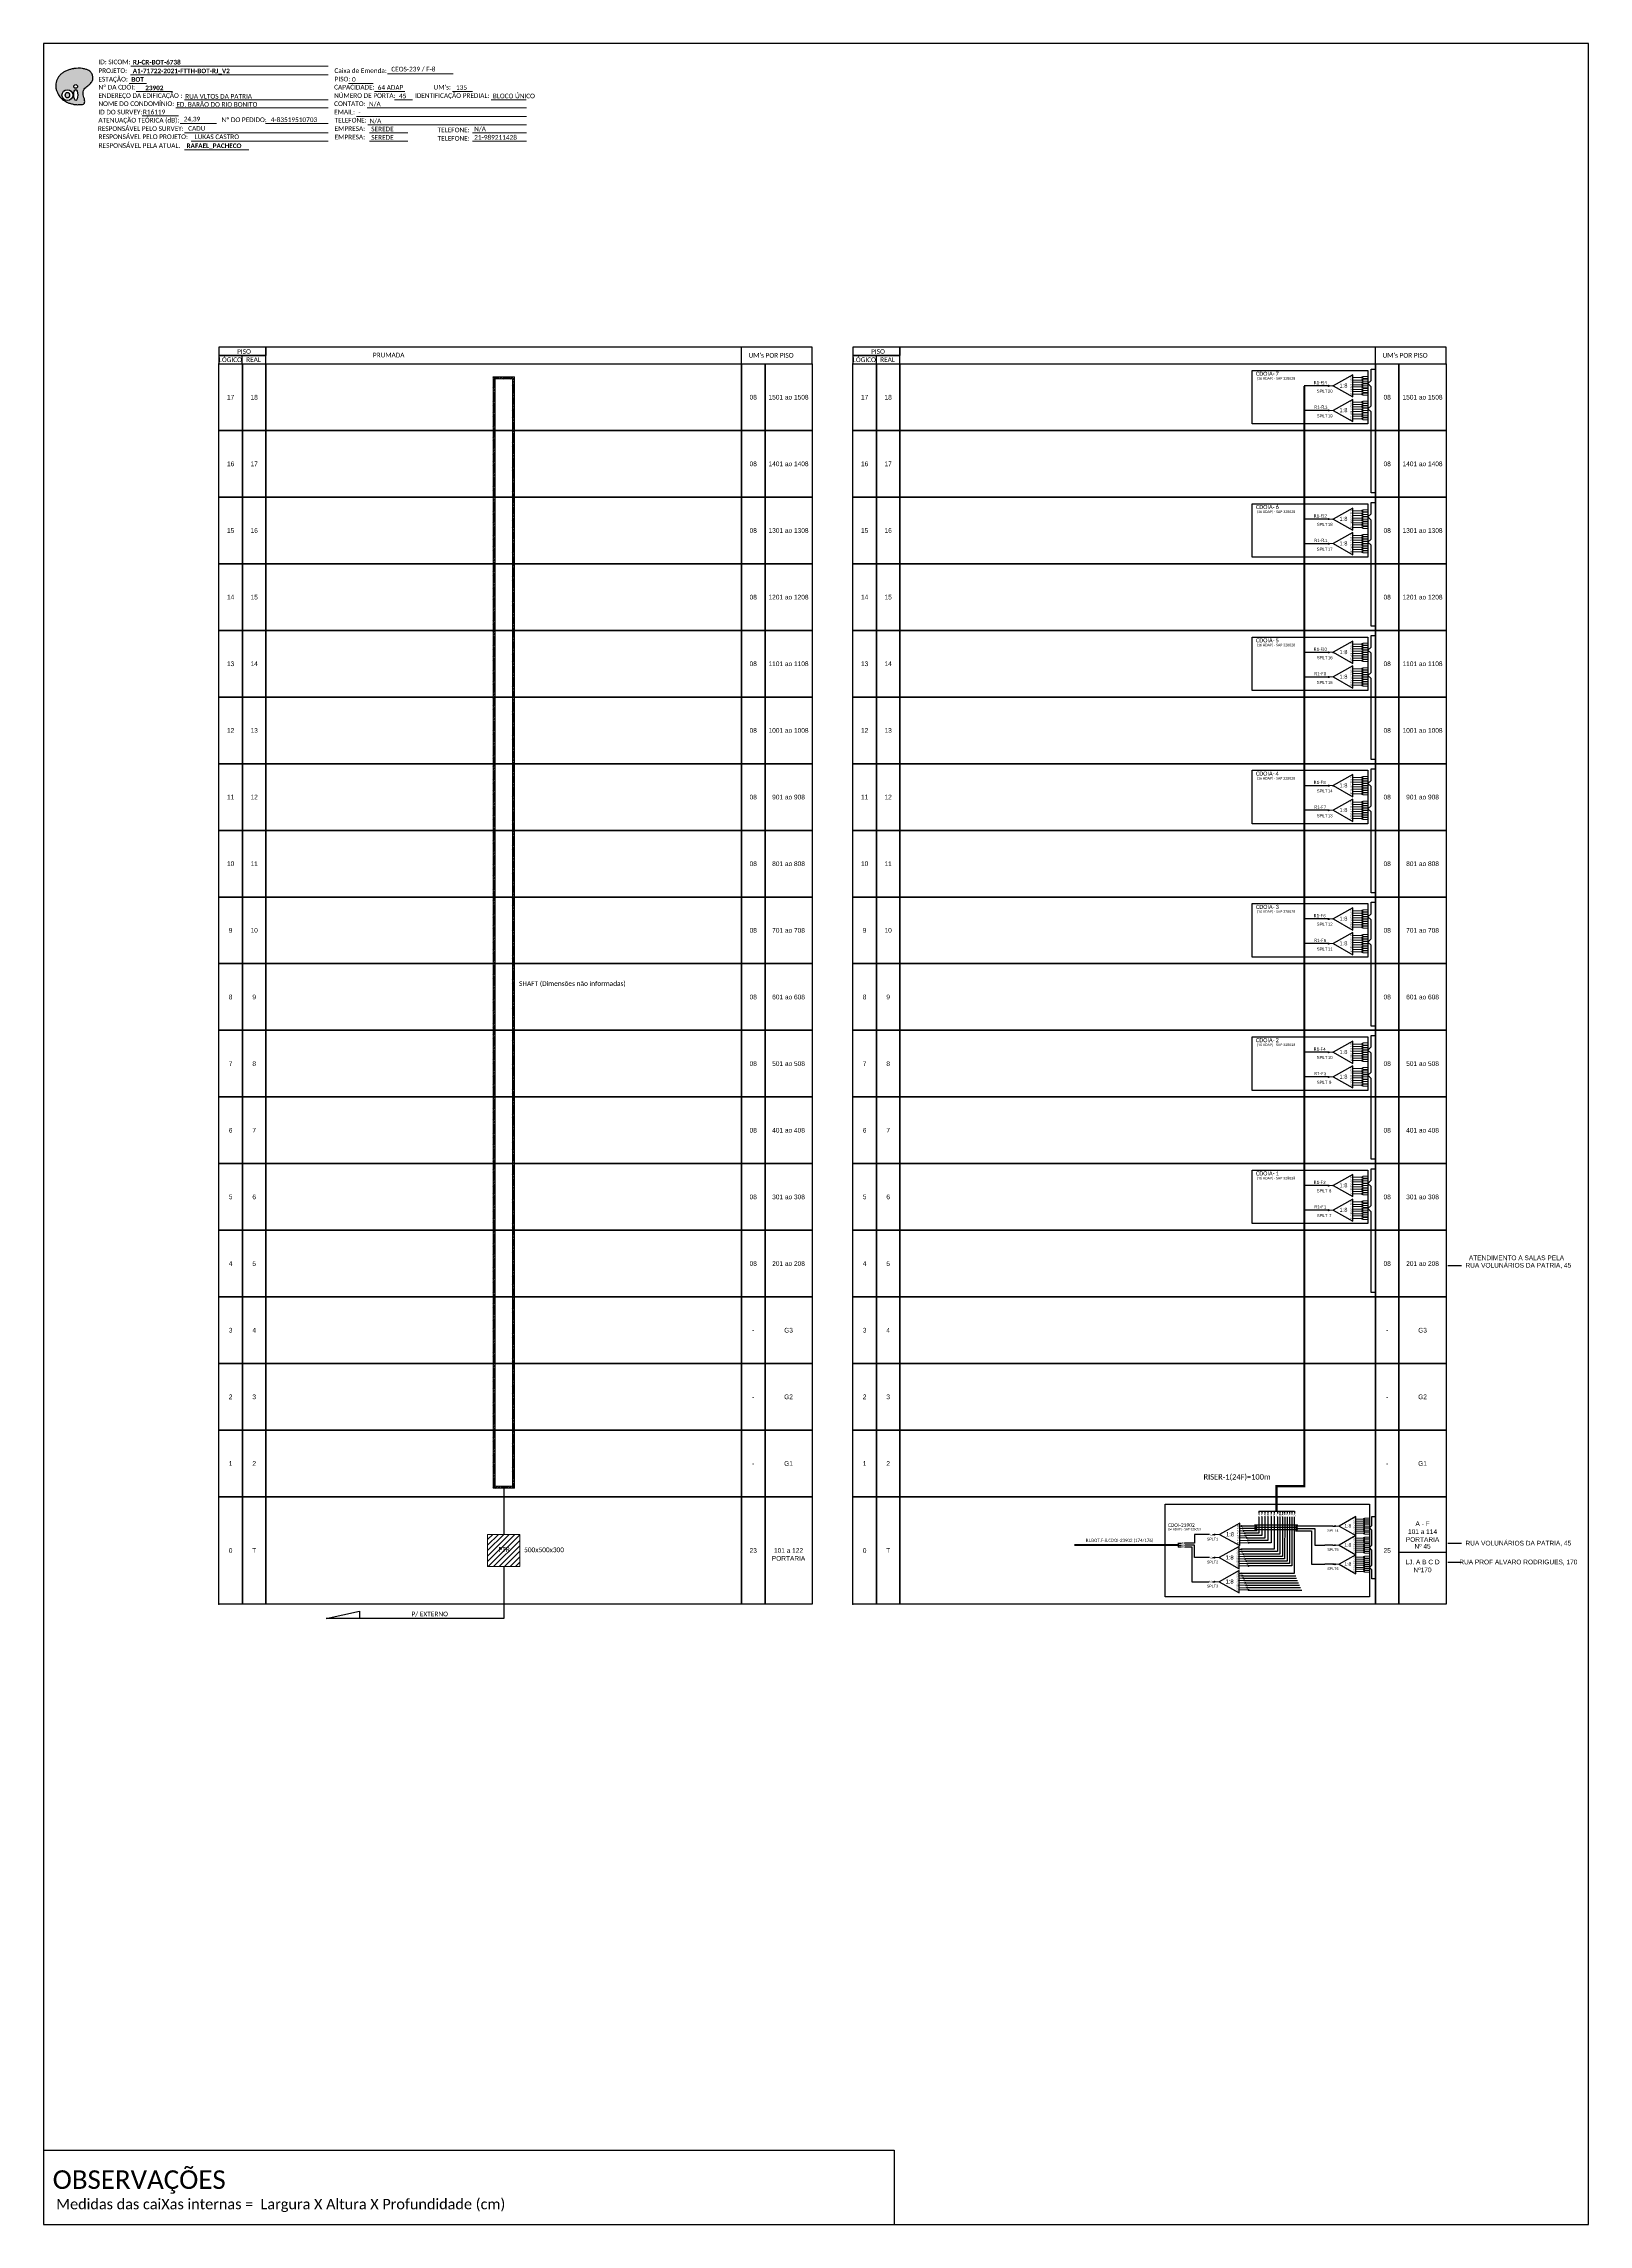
# Model space of a CAD drawing. Extents: x -89 to 1415, y 705 to 1544.
# Drawn here: x 820 to 1415, y 705 to 1544 of the extents above; entities that cross this region are included whole.
import ezdxf
from ezdxf.enums import TextEntityAlignment as Align

# ---------------------------------------------------------------- set-up
doc = ezdxf.new("R2010")
doc.units = 0
doc.styles.add('ARIAL', font='arial.ttf')
doc.styles.get("Standard").update_dxf_attribs({"font": 'arial.ttf'})
doc.styles.add('WMF-Calibri0', font='calibri.ttf')
doc.styles.add('WMF-Calibri1', font='calibrib.ttf')
doc.linetypes.add('RESERVA', pattern='A,0.5,-0.15,["RESERVA",Standard,S=0.18,R=0,X=0,Y=-0.1],-1.3', length=1.95)
doc.dimstyles.get("Standard").update_dxf_attribs({"dimtxt": 0.18, "dimasz": 0.18, "dimexe": 0.18, "dimexo": 0.0625, "dimgap": 0.09, "dimtad": 0, "dimtih": 1, "dimtoh": 1, "dimdec": 4, "dimzin": 0, "dimdsep": 46, "dimtxsty": 'Standard', "dimcen": 0.09, "dimadec": 0, "dimazin": 0, "dimtfac": 1, "dimtdec": 4, "dimtofl": 0, "dimtmove": 0, "dimatfit": 3, "dimfxl": 0, "dimtolj": 1, "dimtzin": 0, "dimarcsym": 0})

# ---------------------------------------------------------------- blocks, each defined once
blk = doc.blocks.new('SPLT_1-8_SC-APC')
at = {"color": 1, "lineweight": 0}
blk.add_lwpolyline([(-17, -7.5), (-19.3, -7.5)], dxfattribs=at)
at = {"color": 1}
blk.add_lwpolyline([(-7.4, -2.1), (-17, -7.5), (-7.4, -13), (-7.4, -2.1)], dxfattribs=at)
at = {"color": 3, "lineweight": 0}
for points in [[(-3, -3.5), (-7.4, -3.5)], [(-7.4, -4.7), (-3, -4.7)], [(-7.4, -5.8), (-3, -5.8)], [(-7.4, -7), (-3, -7)], [(-7.4, -8.1), (-3, -8.1)], [(-7.4, -9.3), (-3, -9.3)], [(-7.4, -10.4), (-3, -10.4)], [(-2.4, -3), (-2.4, -4)], [(-2.4, -3), (0, -3)], [(-2.4, -4), (0, -4)], [(-2.4, -4.2), (-2.4, -5.2)], [(-2.4, -4.2), (0, -4.2)], [(-2.4, -5.2), (0, -5.2)], [(-2.4, -5.3), (-2.4, -6.3)], [(-2.4, -5.3), (0, -5.3)], [(-2.4, -6.3), (0, -6.3)], [(-2.4, -6.5), (-2.4, -7.5)], [(-2.4, -6.5), (0, -6.5)], [(-2.4, -7.5), (0, -7.5)], [(-2.4, -7.6), (-2.4, -8.6)], [(-2.4, -7.6), (0, -7.6)], [(-2.4, -8.6), (0, -8.6)], [(-2.4, -8.8), (-2.4, -9.8)], [(-2.4, -8.8), (0, -8.8)], [(-2.4, -9.8), (0, -9.8)], [(-2.4, -9.9), (-2.4, -10.9)], [(-2.4, -9.9), (0, -9.9)], [(-7.4, -11.6), (-3, -11.6)], [(-2.4, -10.9), (0, -10.9)], [(-2.4, -11.1), (-2.4, -12.1)], [(-2.4, -11.1), (0, -11.1)], [(-2.4, -12.1), (0, -12.1)]]:
    blk.add_lwpolyline(points, dxfattribs=at)
for points in [[(-3, -3.2), (-2.4, -3.2), (-2.4, -3.8), (-3, -3.8)], [(-3, -4.4), (-2.4, -4.4), (-2.4, -5), (-3, -5)], [(-3, -5.5), (-2.4, -5.5), (-2.4, -6.1), (-3, -6.1)], [(-3, -6.7), (-2.4, -6.7), (-2.4, -7.3), (-3, -7.3)], [(-3, -7.8), (-2.4, -7.8), (-2.4, -8.4), (-3, -8.4)], [(-3, -9), (-2.4, -9), (-2.4, -9.6), (-3, -9.6)], [(-3, -10.1), (-2.4, -10.1), (-2.4, -10.7), (-3, -10.7)], [(-3, -11.3), (-2.4, -11.3), (-2.4, -11.9), (-3, -11.9)]]:
    blk.add_lwpolyline(points, close=True, dxfattribs=at)
at = {"color": 1, "style": 'ARIAL'}
for s, height, p in [('1:8', 2, (-13.9, -8.4)), ('S1', 0.75, (-8.7, -3.8)), ('S2', 0.75, (-8.7, -5)), ('S3', 0.75, (-8.7, -6.2)), ('S4', 0.75, (-8.7, -7.4)), ('S5', 0.75, (-8.7, -8.6)), ('S6', 0.75, (-8.7, -9.7)), ('S7', 0.75, (-8.7, -10.8)), ('S8', 0.75, (-8.7, -11.9))]:
    blk.add_text(s, height=height, dxfattribs=at).set_placement(p)
blk = doc.blocks.new('SPLT_1-8_DIV_DIR')
h = blk.add_hatch(color=3)
h.dxf.hatch_style = 1
edge = h.paths.add_edge_path()
edge.add_arc((12.8, 4), 0.242, 0, 360)
h = blk.add_hatch(color=3)
h.dxf.hatch_style = 1
edge = h.paths.add_edge_path()
edge.add_arc((13.3, 2.9), 0.242, 0, 360)
h = blk.add_hatch(color=3)
h.dxf.hatch_style = 1
edge = h.paths.add_edge_path()
edge.add_arc((13.8, 1.7), 0.242, 0, 360)
h = blk.add_hatch(color=3)
h.dxf.hatch_style = 1
edge = h.paths.add_edge_path()
edge.add_arc((14.3, 0.6), 0.242, 0, 360)
h = blk.add_hatch(color=3)
h.dxf.hatch_style = 1
edge = h.paths.add_edge_path()
edge.add_arc((14.8, -0.6), 0.242, 0, 360)
h = blk.add_hatch(color=3)
h.dxf.hatch_style = 1
edge = h.paths.add_edge_path()
edge.add_arc((15.3, -1.7), 0.242, 0, 360)
h = blk.add_hatch(color=3)
h.dxf.hatch_style = 1
edge = h.paths.add_edge_path()
edge.add_arc((15.8, -2.9), 0.242, 0, 360)
h = blk.add_hatch(color=3)
h.dxf.hatch_style = 1
edge = h.paths.add_edge_path()
edge.add_arc((16.3, -4), 0.242, 0, 360)
at = {"color": 1, "lineweight": 0}
blk.add_lwpolyline([(2.2, 0), (0, 0)], dxfattribs=at)
at = {"color": 1}
blk.add_lwpolyline([(11.9, 5.4), (2.2, 0), (11.9, -5.4), (11.9, 5.4)], dxfattribs=at)
at = {"color": 7, "lineweight": 0}
for points in [[(12.8, 4), (11.9, 4)], [(11.9, 2.9), (13.3, 2.9)], [(11.9, 1.7), (13.8, 1.7)], [(11.9, 0.6), (14.3, 0.6)], [(11.9, -0.6), (14.8, -0.6)], [(11.9, -1.7), (15.3, -1.7)], [(11.9, -2.9), (15.8, -2.9)], [(11.9, -4), (16.3, -4)]]:
    blk.add_lwpolyline(points, dxfattribs=at)
at = {"color": 3}
for centre in [(12.8, 4), (13.3, 2.9), (13.8, 1.7), (14.3, 0.6), (14.8, -0.6), (15.3, -1.7), (15.8, -2.9), (16.3, -4)]:
    blk.add_circle(centre, 0.242, dxfattribs=at)
at = {"color": 1, "style": 'ARIAL'}
for s, height, p in [('1:8', 2, (5.3, -0.9)), ('S1', 0.75, (10.5, 3.8)), ('S2', 0.75, (10.5, 2.6)), ('S3', 0.75, (10.5, 1.4)), ('S4', 0.75, (10.5, 0.2)), ('S5', 0.75, (10.5, -1)), ('S6', 0.75, (10.5, -2.1)), ('S7', 0.75, (10.5, -3.2)), ('S8', 0.75, (10.5, -4.4))]:
    blk.add_text(s, height=height, dxfattribs=at).set_placement(p)
blk = doc.blocks.new('OI')
h = blk.add_hatch(color=40)
edge = h.paths.add_edge_path()
edge.add_spline(control_points=[(4.35, -0.67), (3.92, -0.99), (3.26, -1.5), (2.81, -2.59), (2.9, -3.5), (3.06, -4.27), (3.31, -4.85), (3.37, -5.39), (3.4, -5.88), (3.2, -6.4), (2.54, -6.61), (1.65, -6.63), (0.55, -6.67), (-0.56, -6.42), (-1.61, -6.14), (-2.77, -5.61), (-3.92, -4.77), (-4.89, -3.7), (-5.34, -2.65), (-5.6, -1.94), (-5.85, -0.96), (-5.71, 0.47), (-5.1, 2.02), (-4.14, 3.02), (-3.3, 3.61), (-2.37, 4.16), (-1.36, 4.44), (-0.56, 4.7), (0.79, 4.85), (2.24, 4.97), (3.79, 4.57), (4.67, 4.21), (5.44, 3.65), (5.76, 2.99), (6.03, 2.21), (6.01, 1.46), (5.72, 0.64), (5.31, 0.08), (4.88, -0.38), (4.51, -0.55), (4.35, -0.67)], knot_values=[0, 0, 0, 0, 1.60434, 2.417191, 3.427595, 4.282808, 4.776746, 5.304182, 5.888771, 6.258406, 6.858137, 7.79129, 8.986195, 10.124242, 11.187857, 12.242908, 13.953784, 15.414161, 16.515391, 17.349188, 17.675853, 19.552021, 21.515531, 22.568638, 23.63245, 24.621084, 25.782718, 26.745347, 27.142653, 29.870543, 31.004649, 31.921532, 32.709589, 33.801391, 34.042471, 35.192333, 35.971461, 36.628871, 37.254359, 37.836911, 37.836911, 37.836911, 37.836911], degree=3, periodic=0)
h.paths.add_polyline_path([(1.13, -0.87, -1), (-0.04, -0.87, -1)], flags=16)
edge = h.paths.add_edge_path(flags=16)
edge.add_ellipse((0.56, -3.59), major_axis=(-0.02, 1.71), ratio=0.361305, start_angle=0, end_angle=360)
h.paths.add_polyline_path([(-0.36, -3.62, -1), (-3.8, -3.62, -1)], flags=16)
edge = h.paths.add_edge_path(flags=0)
edge.add_ellipse((-2.08, -3.62), major_axis=(0, 0.885), ratio=0.758294, start_angle=0, end_angle=360)
at = {"color": 40}
for centre, radius in [((-2.08, -3.62), 1.72), ((0.54, -0.87), 0.587)]:
    blk.add_circle(centre, radius, dxfattribs=at)
blk.add_ellipse((-2.08, -3.62), major_axis=(0, 0.885), ratio=0.758294, start_param=-3.141592653589792, end_param=3.141592653589792, dxfattribs=at)
blk.add_ellipse((0.56, -3.59), major_axis=(-0.02, 1.71), ratio=0.361305, dxfattribs=at)
at = {"color": 40, "start_tangent": (-0.800898, -0.598801), "end_tangent": (-0.800898, -0.598801)}
blk.add_spline([(4.35, -0.67), (3.2, -1.78), (2.9, -2.54), (2.92, -3.55), (3.12, -4.38), (3.28, -4.85), (3.37, -5.37), (3.35, -5.95), (3.2, -6.29), (2.66, -6.55), (1.73, -6.63), (0.54, -6.62), (-0.58, -6.41), (-1.6, -6.11), (-2.56, -5.67), (-3.95, -4.67), (-4.89, -3.56), (-5.37, -2.56), (-5.64, -1.78), (-5.72, -1.46), (-5.63, 0.42), (-4.84, 2.22), (-4.13, 2.99), (-3.27, 3.62), (-2.4, 4.09), (-1.3, 4.47), (-0.37, 4.72), (0.02, 4.77), (2.75, 4.8), (3.85, 4.53), (4.69, 4.16), (5.31, 3.68), (5.85, 2.73), (5.93, 2.5), (5.94, 1.35), (5.67, 0.62), (5.29, 0.08), (4.84, -0.36), (4.35, -0.67)], degree=3, dxfattribs=at)
blk = doc.blocks.new('CARIMBO')
at = {"color": 7, "lineweight": 0}
for points in [[(134.48, -16.3), (159.61, -16.3)], [(35.15, -20.06), (41.7, -20.06)], [(35.66, -16.79), (111.64, -16.79)], [(37.81, -23.14), (51.75, -23.14)], [(119.43, -20.02), (128.92, -20.02)], [(129.48, -23.14), (141.1, -23.14)], [(159.42, -23.14), (167.09, -23.14)], [(40.13, -32.55), (54.07, -32.55)], [(52.97, -29.48), (111.64, -29.48)], [(56.38, -26.37), (111.64, -26.37)], [(122.56, -32.72), (187.83, -32.72)], [(126.6, -29.48), (187.83, -29.48)], [(137.07, -26.37), (144.01, -26.37)], [(174.24, -26.37), (187.8, -26.37)], [(54.67, -35.52), (68.61, -35.52)], [(56.38, -39.07), (111.64, -39.07)], [(126.84, -35.96), (187.83, -35.96)], [(127.45, -39.07), (142.25, -39.07)], [(167.06, -39.07), (187.83, -39.07)], [(58.87, -42.31), (111.64, -42.31)], [(127.45, -42.31), (142.25, -42.31)], [(167.06, -42.31), (187.83, -42.31)]]:
    blk.add_lwpolyline(points, dxfattribs=at)
at = {"color": 7, "xscale": 1.213923925163967, "yscale": 1.213923925163967, "zscale": 1.213923925163967, "rotation": 0.1532896023949059}
blk.add_blockref('OI', (13.86, -20.16), dxfattribs=at)
at = {"color": 7, "lineweight": 0, "style": 'WMF-Calibri0'}
for s, height, p in [('PROJETO:', 1.793, (23.26, -16.04)), ('Caixa de Emenda:', 1.7927, (114.02, -16.04)), ('ESTAÇÃO:', 1.793, (23.26, -19.32)), ('ENDEREÇO DA EDIFICAÇÃO :', 1.7927, (23.26, -25.63)), ('Nº DA CDOI:', 1.7927, (23.26, -22.39)), ('CAPACIDADE:', 1.7927, (113.91, -22.39)), ('NÚMERO DE PORTA:', 1.7927, (113.91, -25.63)), ('PISO:', 1.793, (114.09, -19.28)), ('IDENTIFICAÇÃO PREDIAL:', 1.7927, (144.99, -25.63)), ("UM's:", 1.793, (152.15, -22.39)), ('ATENUAÇÃO TEÓRICA (dB):', 1.7927, (23.26, -35.09)), ('NOME DO CONDOMÍNIO:', 1.7927, (23.26, -28.74)), ('ID DO SURVEY:', 1.7927, (23.26, -31.97)), ('CONTATO:', 1.793, (113.91, -28.74)), ('EMAIL:', 1.793, (113.91, -31.97)), ('TELEFONE:', 1.793, (114.09, -35.09)), ('RESPONSÁVEL PELO SURVEY:', 1.7927, (23.02, -38.32)), ('RESPONSÁVEL PELO PROJETO:', 1.7927, (23.26, -41.44)), ('EMPRESA:', 1.793, (114.09, -38.32)), ('EMPRESA:', 1.793, (114.09, -41.56)), ('TELEFONE:', 1.793, (153.7, -38.83)), ('TELEFONE:', 1.793, (153.7, -42.06))]:
    blk.add_text(s, height=height, dxfattribs=at).set_placement(p)
at = {"color": 7, "lineweight": 0, "flags": 8}
for tag, p, style in [('PROJ', (36.46, -16.13), 'WMF-Calibri1'), ('CEOS-XX', (135.87, -15.46), 'WMF-Calibri0'), ('EST', (35.94, -19.41), 'WMF-Calibri1'), ('LOGRADOURO', (56.65, -25.91), 'WMF-Calibri0'), ('PISO_PTR', (120.78, -19.42), 'WMF-Calibri0'), ('CAPAC.', (130.66, -22.52), 'WMF-Calibri0'), ('N°', (138.85, -25.77), 'WMF-Calibri0'), ("UC'S", (160.78, -22.54), 'WMF-Calibri0'), ('N°PREDIO', (174.94, -25.77), 'WMF-Calibri0'), ('_ID_', (40.39, -31.94), 'WMF-Calibri0'), ('NOME_DO_COND.', (53.23, -29.02), 'WMF-Calibri0'), ('O_POTEN', (56.06, -34.68), 'WMF-Calibri0'), ('EMAIL', (123.26, -32.12), 'WMF-Calibri0'), ('NOME_DO_CONTATO', (127.3, -28.89), 'WMF-Calibri0'), ('RES_SURVEY', (57.78, -38.23), 'WMF-Calibri0'), ('RES_PROJ', (60.27, -41.47), 'WMF-Calibri0'), ('TELEFONE', (127.55, -35.36), 'WMF-Calibri0'), ('EMP_RESP_SURVEY', (128.16, -38.47), 'WMF-Calibri0'), ('EMP_RESP_PROJ', (128.16, -41.71), 'WMF-Calibri0'), ('CONT_RESP_SURVEY', (167.76, -38.47), 'WMF-Calibri0'), ('CONT_RESP_PROJ', (167.76, -41.71), 'WMF-Calibri0')]:
    blk.add_attdef(tag, p, '', height=1.79, dxfattribs=dict(at, style=style))
at = {"color": 7, "lineweight": 0, "style": 'WMF-Calibri1', "flags": 8}
blk.add_attdef("N° CDO'S", text='', height=1.79, dxfattribs=at).set_placement((44.78, -22.68), align=Align.CENTER)

msp = doc.modelspace()

# ---------------------------------------------------------------- hatches: boundary and pattern name
h = msp.add_hatch()
h.set_pattern_fill('ANSI32', color=3, scale=0.078261)
h.set_pattern_definition([(45, (-4985.30665, 2943.7571), (-0.52710199, 0.52710199), []), (45, (-4984.95525, 2943.7571), (-0.52710199, 0.52710199), [])])
h.paths.add_polyline_path([(993.3, 1415.44), (1001.52, 1415.44), (1001.52, 988.13), (993.3, 988.13)])
h.paths.add_polyline_path([(994.09, 1414.65), (1000.74, 1414.65), (1000.74, 988.91), (994.09, 988.91)], flags=16)
h = msp.add_hatch(color=3)
h.dxf.hatch_style = 1
edge = h.paths.add_edge_path()
edge.add_arc((1314.62, 1411.99), 0.201, 0, 360)
h = msp.add_hatch(color=3)
h.dxf.hatch_style = 1
edge = h.paths.add_edge_path()
edge.add_arc((1314.62, 1402.53), 0.201, 0, 360)
h = msp.add_hatch(color=3)
h.dxf.hatch_style = 1
edge = h.paths.add_edge_path()
edge.add_arc((1314.62, 1360.74), 0.201, 0, 360)
h = msp.add_hatch(color=3)
h.dxf.hatch_style = 1
edge = h.paths.add_edge_path()
edge.add_arc((1314.62, 1351.28), 0.201, 0, 360)
h = msp.add_hatch(color=3)
h.dxf.hatch_style = 1
edge = h.paths.add_edge_path()
edge.add_arc((1314.62, 1309.49), 0.201, 0, 360)
h = msp.add_hatch(color=3)
h.dxf.hatch_style = 1
edge = h.paths.add_edge_path()
edge.add_arc((1314.62, 1300.03), 0.201, 0, 360)
h = msp.add_hatch(color=3)
h.dxf.hatch_style = 1
edge = h.paths.add_edge_path()
edge.add_arc((1314.62, 1258.24), 0.201, 0, 360)
h = msp.add_hatch(color=3)
h.dxf.hatch_style = 1
edge = h.paths.add_edge_path()
edge.add_arc((1314.62, 1248.78), 0.201, 0, 360)
h = msp.add_hatch(color=3)
h.dxf.hatch_style = 1
edge = h.paths.add_edge_path()
edge.add_arc((1314.62, 1206.99), 0.201, 0, 360)
h = msp.add_hatch(color=3)
h.dxf.hatch_style = 1
edge = h.paths.add_edge_path()
edge.add_arc((1314.62, 1197.53), 0.201, 0, 360)
h = msp.add_hatch(color=3)
h.dxf.hatch_style = 1
edge = h.paths.add_edge_path()
edge.add_arc((1314.62, 1155.74), 0.201, 0, 360)
h = msp.add_hatch(color=3)
h.dxf.hatch_style = 1
edge = h.paths.add_edge_path()
edge.add_arc((1314.62, 1146.27), 0.201, 0, 360)
h = msp.add_hatch(color=3)
h.dxf.hatch_style = 1
edge = h.paths.add_edge_path()
edge.add_arc((1314.62, 1104.49), 0.201, 0, 360)
h = msp.add_hatch(color=3)
h.dxf.hatch_style = 1
edge = h.paths.add_edge_path()
edge.add_arc((1314.62, 1095.02), 0.201, 0, 360)
h = msp.add_hatch(color=3)
h.dxf.hatch_style = 1
edge = h.paths.add_edge_path()
edge.add_arc((1317.09, 973.54), 0.173, 0, 360)
h = msp.add_hatch()
h.set_pattern_fill('ANSI31', color=1, scale=0.469565)
h.set_pattern_definition([(45, (504.3276, 3030.4918), (-1.054204, 1.054204), [])])
h.paths.add_polyline_path([(1003.6, 957.98), (1003.6, 970.35), (991.23, 970.35), (991.23, 957.98)])
h.paths.add_polyline_path([(994.94, 963.17), (1000.26, 963.17), (1000.26, 965.89), (994.94, 965.89)], flags=24)
h = msp.add_hatch(color=3)
h.dxf.hatch_style = 1
edge = h.paths.add_edge_path()
edge.add_arc((1270.78, 970.25), 0.173, 0, 360)
h = msp.add_hatch(color=3)
h.dxf.hatch_style = 1
edge = h.paths.add_edge_path()
edge.add_arc((1317.09, 966.2), 0.173, 0, 360)
h = msp.add_hatch(color=3)
h.dxf.hatch_style = 1
edge = h.paths.add_edge_path()
edge.add_arc((1270.78, 961.41), 0.173, 0, 360)
h = msp.add_hatch(color=3)
h.dxf.hatch_style = 1
edge = h.paths.add_edge_path()
edge.add_arc((1317.09, 958.86), 0.173, 0, 360)
h = msp.add_hatch(color=3)
h.dxf.hatch_style = 1
edge = h.paths.add_edge_path()
edge.add_arc((1270.78, 952.16), 0.173, 0, 360)

# ---------------------------------------------------------------- linework, layer by layer
at = {"color": 5}
for p, q in [((1293.67, 977.18), (1293.67, 964.66)), ((1294.94, 977.05), (1294.93, 963.74)), ((1295.88, 977.05), (1295.88, 962.79)), ((1296.82, 977.05), (1296.82, 961.88)), ((1297.72, 977.05), (1297.7, 960.99)), ((1298.66, 977.05), (1298.66, 960.07)), ((1299.6, 977.05), (1299.6, 959.12)), ((1300.53, 977.05), (1300.53, 958.2)), ((1293.67, 964.66), (1280.95, 964.63)), ((1287.16, 972.65), (1281.69, 972.65)), ((1287.16, 971.7), (1282.09, 971.7)), ((1294.93, 963.74), (1281.54, 963.74)), ((1295.88, 962.79), (1281.94, 962.79)), ((1296.82, 961.88), (1282.34, 961.88)), ((1297.7, 960.99), (1282.54, 960.95)), ((1298.66, 960.07), (1283.13, 960.07)), ((1299.6, 959.12), (1283.53, 959.12)), ((1300.53, 958.2), (1283.93, 958.2))]:
    msp.add_line(p, q, dxfattribs=at)
at = {"color": 3}
msp.add_line((1256.81, 966.94), (1258.07, 966.94), dxfattribs=at)
at = {"color": 2}
for p, q in [((1263.02, 966.26), (1259.37, 966.26)), ((1263.02, 961.41), (1263.02, 966.26)), ((1268.71, 961.41), (1263.02, 961.41))]:
    msp.add_line(p, q, dxfattribs=at)
for points in [[(820.5, 1543.59), (820.5, 705.02), (1414.5, 705.02), (1414.5, 1543.59), (820.5, 1543.59)], [(905.97, 1420.44), (1116, 1420.44), (1116, 1426.87), (905.97, 1426.87), (905.97, 1426.87), (905.97, 1423.65)], [(1088.8, 1420.44), (1088.8, 1426.87)], [(1149.75, 1420.44), (1359.78, 1420.44), (1359.78, 1426.87), (1149.75, 1426.87), (1149.75, 1426.87), (1149.75, 1423.65)], [(1332.58, 1420.44), (1332.58, 1426.87)], [(896.91, 1420.44), (896.91, 1423.65)], [(1140.7, 1420.44), (1140.7, 1423.65)]]:
    msp.add_lwpolyline(points)
at = {"color": 7, "lineweight": 0}
for points in [[(854, 1534.9), (929.97, 1534.9)], [(905.81, 1512.83), (929.96, 1512.83)], [(874.65, 1502.76), (899.42, 1502.76)]]:
    msp.add_lwpolyline(points, dxfattribs=at)
for points in [[(887.86, 1423.65), (905.97, 1423.65), (905.97, 1426.87), (887.86, 1426.87)], [(1131.64, 1423.65), (1149.75, 1423.65), (1149.75, 1426.87), (1131.64, 1426.87)], [(887.86, 1420.44), (905.97, 1420.44), (905.97, 1423.65), (887.86, 1423.65)], [(887.89, 1420.44), (896.94, 1420.44), (896.94, 1394.81), (887.89, 1394.81)], [(896.94, 1420.44), (906, 1420.44), (906, 1394.81), (896.94, 1394.81)], [(906, 1420.44), (1088.83, 1420.44), (1088.83, 1394.81), (906, 1394.81)], [(1088.83, 1420.44), (1097.89, 1420.44), (1097.89, 1394.81), (1088.83, 1394.81)], [(1097.89, 1420.44), (1116, 1420.44), (1116, 1394.81), (1097.89, 1394.81)], [(1131.64, 1420.44), (1149.75, 1420.44), (1149.75, 1423.65), (1131.64, 1423.65)], [(1131.67, 1420.44), (1140.73, 1420.44), (1140.73, 1394.81), (1131.67, 1394.81)], [(1140.73, 1420.44), (1149.78, 1420.44), (1149.78, 1394.81), (1140.73, 1394.81)], [(1149.78, 1420.44), (1332.61, 1420.44), (1332.61, 1394.81), (1149.78, 1394.81)], [(1332.61, 1420.44), (1341.67, 1420.44), (1341.67, 1394.81), (1332.61, 1394.81)], [(1341.67, 1420.44), (1359.78, 1420.44), (1359.78, 1394.81), (1341.67, 1394.81)], [(887.89, 1394.81), (896.94, 1394.81), (896.94, 1369.18), (887.89, 1369.18)], [(896.94, 1394.81), (906, 1394.81), (906, 1369.18), (896.94, 1369.18)], [(906, 1394.81), (1088.83, 1394.81), (1088.83, 1369.18), (906, 1369.18)], [(1088.83, 1394.81), (1097.89, 1394.81), (1097.89, 1369.18), (1088.83, 1369.18)], [(1097.89, 1394.81), (1116, 1394.81), (1116, 1369.18), (1097.89, 1369.18)], [(1131.67, 1394.81), (1140.73, 1394.81), (1140.73, 1369.18), (1131.67, 1369.18)], [(1140.73, 1394.81), (1149.78, 1394.81), (1149.78, 1369.18), (1140.73, 1369.18)], [(1149.78, 1394.81), (1332.61, 1394.81), (1332.61, 1369.18), (1149.78, 1369.18)], [(1332.61, 1394.81), (1341.67, 1394.81), (1341.67, 1369.18), (1332.61, 1369.18)], [(1341.67, 1394.81), (1359.78, 1394.81), (1359.78, 1369.18), (1341.67, 1369.18)], [(887.89, 1369.18), (896.94, 1369.18), (896.94, 1343.56), (887.89, 1343.56)], [(896.94, 1369.18), (906, 1369.18), (906, 1343.56), (896.94, 1343.56)], [(906, 1369.18), (1088.83, 1369.18), (1088.83, 1343.56), (906, 1343.56)], [(1088.83, 1369.18), (1097.89, 1369.18), (1097.89, 1343.56), (1088.83, 1343.56)], [(1097.89, 1369.18), (1116, 1369.18), (1116, 1343.56), (1097.89, 1343.56)], [(1131.67, 1369.18), (1140.73, 1369.18), (1140.73, 1343.56), (1131.67, 1343.56)], [(1140.73, 1369.18), (1149.78, 1369.18), (1149.78, 1343.56), (1140.73, 1343.56)], [(1149.78, 1369.18), (1332.61, 1369.18), (1332.61, 1343.56), (1149.78, 1343.56)], [(1332.61, 1369.18), (1341.67, 1369.18), (1341.67, 1343.56), (1332.61, 1343.56)], [(1341.67, 1369.18), (1359.78, 1369.18), (1359.78, 1343.56), (1341.67, 1343.56)], [(887.89, 1343.56), (896.94, 1343.56), (896.94, 1317.93), (887.89, 1317.93)], [(896.94, 1343.56), (906, 1343.56), (906, 1317.93), (896.94, 1317.93)], [(906, 1343.56), (1088.83, 1343.56), (1088.83, 1317.93), (906, 1317.93)], [(1088.83, 1343.56), (1097.89, 1343.56), (1097.89, 1317.93), (1088.83, 1317.93)], [(1097.89, 1343.56), (1116, 1343.56), (1116, 1317.93), (1097.89, 1317.93)], [(1131.67, 1343.56), (1140.73, 1343.56), (1140.73, 1317.93), (1131.67, 1317.93)], [(1140.73, 1343.56), (1149.78, 1343.56), (1149.78, 1317.93), (1140.73, 1317.93)], [(1149.78, 1343.56), (1332.61, 1343.56), (1332.61, 1317.93), (1149.78, 1317.93)], [(1332.61, 1343.56), (1341.67, 1343.56), (1341.67, 1317.93), (1332.61, 1317.93)], [(1341.67, 1343.56), (1359.78, 1343.56), (1359.78, 1317.93), (1341.67, 1317.93)], [(887.89, 1317.93), (896.94, 1317.93), (896.94, 1292.31), (887.89, 1292.31)], [(896.94, 1317.93), (906, 1317.93), (906, 1292.31), (896.94, 1292.31)], [(906, 1317.93), (1088.83, 1317.93), (1088.83, 1292.31), (906, 1292.31)], [(1088.83, 1317.93), (1097.89, 1317.93), (1097.89, 1292.31), (1088.83, 1292.31)], [(1097.89, 1317.93), (1116, 1317.93), (1116, 1292.31), (1097.89, 1292.31)], [(1131.67, 1317.93), (1140.73, 1317.93), (1140.73, 1292.31), (1131.67, 1292.31)], [(1140.73, 1317.93), (1149.78, 1317.93), (1149.78, 1292.31), (1140.73, 1292.31)], [(1149.78, 1317.93), (1332.61, 1317.93), (1332.61, 1292.31), (1149.78, 1292.31)], [(1332.61, 1317.93), (1341.67, 1317.93), (1341.67, 1292.31), (1332.61, 1292.31)], [(1341.67, 1317.93), (1359.78, 1317.93), (1359.78, 1292.31), (1341.67, 1292.31)], [(887.89, 1292.31), (896.94, 1292.31), (896.94, 1266.68), (887.89, 1266.68)], [(896.94, 1292.31), (906, 1292.31), (906, 1266.68), (896.94, 1266.68)], [(906, 1292.31), (1088.83, 1292.31), (1088.83, 1266.68), (906, 1266.68)], [(1088.83, 1292.31), (1097.89, 1292.31), (1097.89, 1266.68), (1088.83, 1266.68)], [(1097.89, 1292.31), (1116, 1292.31), (1116, 1266.68), (1097.89, 1266.68)], [(1131.67, 1292.31), (1140.73, 1292.31), (1140.73, 1266.68), (1131.67, 1266.68)], [(1140.73, 1292.31), (1149.78, 1292.31), (1149.78, 1266.68), (1140.73, 1266.68)], [(1149.78, 1292.31), (1332.61, 1292.31), (1332.61, 1266.68), (1149.78, 1266.68)], [(1332.61, 1292.31), (1341.67, 1292.31), (1341.67, 1266.68), (1332.61, 1266.68)], [(1341.67, 1292.31), (1359.78, 1292.31), (1359.78, 1266.68), (1341.67, 1266.68)], [(887.89, 1266.68), (896.94, 1266.68), (896.94, 1241.06), (887.89, 1241.06)], [(896.94, 1266.68), (906, 1266.68), (906, 1241.06), (896.94, 1241.06)], [(906, 1266.68), (1088.83, 1266.68), (1088.83, 1241.06), (906, 1241.06)], [(1088.83, 1266.68), (1097.89, 1266.68), (1097.89, 1241.06), (1088.83, 1241.06)], [(1097.89, 1266.68), (1116, 1266.68), (1116, 1241.06), (1097.89, 1241.06)], [(1131.67, 1266.68), (1140.73, 1266.68), (1140.73, 1241.06), (1131.67, 1241.06)], [(1140.73, 1266.68), (1149.78, 1266.68), (1149.78, 1241.06), (1140.73, 1241.06)], [(1149.78, 1266.68), (1332.61, 1266.68), (1332.61, 1241.06), (1149.78, 1241.06)], [(1332.61, 1266.68), (1341.67, 1266.68), (1341.67, 1241.06), (1332.61, 1241.06)], [(1341.67, 1266.68), (1359.78, 1266.68), (1359.78, 1241.06), (1341.67, 1241.06)], [(887.89, 1241.06), (896.94, 1241.06), (896.94, 1215.43), (887.89, 1215.43)], [(896.94, 1241.06), (906, 1241.06), (906, 1215.43), (896.94, 1215.43)], [(906, 1241.06), (1088.83, 1241.06), (1088.83, 1215.43), (906, 1215.43)], [(1088.83, 1241.06), (1097.89, 1241.06), (1097.89, 1215.43), (1088.83, 1215.43)], [(1097.89, 1241.06), (1116, 1241.06), (1116, 1215.43), (1097.89, 1215.43)], [(1131.67, 1241.06), (1140.73, 1241.06), (1140.73, 1215.43), (1131.67, 1215.43)], [(1140.73, 1241.06), (1149.78, 1241.06), (1149.78, 1215.43), (1140.73, 1215.43)], [(1149.78, 1241.06), (1332.61, 1241.06), (1332.61, 1215.43), (1149.78, 1215.43)], [(1332.61, 1241.06), (1341.67, 1241.06), (1341.67, 1215.43), (1332.61, 1215.43)], [(1341.67, 1241.06), (1359.78, 1241.06), (1359.78, 1215.43), (1341.67, 1215.43)], [(887.89, 1215.43), (896.94, 1215.43), (896.94, 1189.81), (887.89, 1189.81)], [(896.94, 1215.43), (906, 1215.43), (906, 1189.81), (896.94, 1189.81)], [(906, 1215.43), (1088.83, 1215.43), (1088.83, 1189.81), (906, 1189.81)], [(1088.83, 1215.43), (1097.89, 1215.43), (1097.89, 1189.81), (1088.83, 1189.81)], [(1097.89, 1215.43), (1116, 1215.43), (1116, 1189.81), (1097.89, 1189.81)], [(1131.67, 1215.43), (1140.73, 1215.43), (1140.73, 1189.81), (1131.67, 1189.81)], [(1140.73, 1215.43), (1149.78, 1215.43), (1149.78, 1189.81), (1140.73, 1189.81)], [(1149.78, 1215.43), (1332.61, 1215.43), (1332.61, 1189.81), (1149.78, 1189.81)], [(1332.61, 1215.43), (1341.67, 1215.43), (1341.67, 1189.81), (1332.61, 1189.81)], [(1341.67, 1215.43), (1359.78, 1215.43), (1359.78, 1189.81), (1341.67, 1189.81)], [(887.89, 1189.81), (896.94, 1189.81), (896.94, 1164.18), (887.89, 1164.18)], [(896.94, 1189.81), (906, 1189.81), (906, 1164.18), (896.94, 1164.18)], [(906, 1189.81), (1088.83, 1189.81), (1088.83, 1164.18), (906, 1164.18)], [(1088.83, 1189.81), (1097.89, 1189.81), (1097.89, 1164.18), (1088.83, 1164.18)], [(1097.89, 1189.81), (1116, 1189.81), (1116, 1164.18), (1097.89, 1164.18)], [(1131.67, 1189.81), (1140.73, 1189.81), (1140.73, 1164.18), (1131.67, 1164.18)], [(1140.73, 1189.81), (1149.78, 1189.81), (1149.78, 1164.18), (1140.73, 1164.18)], [(1149.78, 1189.81), (1332.61, 1189.81), (1332.61, 1164.18), (1149.78, 1164.18)], [(1332.61, 1189.81), (1341.67, 1189.81), (1341.67, 1164.18), (1332.61, 1164.18)], [(1341.67, 1189.81), (1359.78, 1189.81), (1359.78, 1164.18), (1341.67, 1164.18)], [(887.89, 1164.18), (896.94, 1164.18), (896.94, 1138.55), (887.89, 1138.55)], [(896.94, 1164.18), (906, 1164.18), (906, 1138.55), (896.94, 1138.55)], [(906, 1164.18), (1088.83, 1164.18), (1088.83, 1138.55), (906, 1138.55)], [(1088.83, 1164.18), (1097.89, 1164.18), (1097.89, 1138.55), (1088.83, 1138.55)], [(1097.89, 1164.18), (1116, 1164.18), (1116, 1138.55), (1097.89, 1138.55)], [(1131.67, 1164.18), (1140.73, 1164.18), (1140.73, 1138.55), (1131.67, 1138.55)], [(1140.73, 1164.18), (1149.78, 1164.18), (1149.78, 1138.55), (1140.73, 1138.55)], [(1149.78, 1164.18), (1332.61, 1164.18), (1332.61, 1138.55), (1149.78, 1138.55)], [(1332.61, 1164.18), (1341.67, 1164.18), (1341.67, 1138.55), (1332.61, 1138.55)], [(1341.67, 1164.18), (1359.78, 1164.18), (1359.78, 1138.55), (1341.67, 1138.55)], [(887.89, 1138.55), (896.94, 1138.55), (896.94, 1112.93), (887.89, 1112.93)], [(896.94, 1138.55), (906, 1138.55), (906, 1112.93), (896.94, 1112.93)], [(906, 1138.55), (1088.83, 1138.55), (1088.83, 1112.93), (906, 1112.93)], [(1088.83, 1138.55), (1097.89, 1138.55), (1097.89, 1112.93), (1088.83, 1112.93)], [(1097.89, 1138.55), (1116, 1138.55), (1116, 1112.93), (1097.89, 1112.93)], [(1131.67, 1138.55), (1140.73, 1138.55), (1140.73, 1112.93), (1131.67, 1112.93)], [(1140.73, 1138.55), (1149.78, 1138.55), (1149.78, 1112.93), (1140.73, 1112.93)], [(1149.78, 1138.55), (1332.61, 1138.55), (1332.61, 1112.93), (1149.78, 1112.93)], [(1332.61, 1138.55), (1341.67, 1138.55), (1341.67, 1112.93), (1332.61, 1112.93)], [(1341.67, 1138.55), (1359.78, 1138.55), (1359.78, 1112.93), (1341.67, 1112.93)], [(887.89, 1112.93), (896.94, 1112.93), (896.94, 1087.3), (887.89, 1087.3)], [(896.94, 1112.93), (906, 1112.93), (906, 1087.3), (896.94, 1087.3)], [(906, 1112.93), (1088.83, 1112.93), (1088.83, 1087.3), (906, 1087.3)], [(1088.83, 1112.93), (1097.89, 1112.93), (1097.89, 1087.3), (1088.83, 1087.3)], [(1097.89, 1112.93), (1116, 1112.93), (1116, 1087.3), (1097.89, 1087.3)], [(1131.67, 1112.93), (1140.73, 1112.93), (1140.73, 1087.3), (1131.67, 1087.3)], [(1140.73, 1112.93), (1149.78, 1112.93), (1149.78, 1087.3), (1140.73, 1087.3)], [(1149.78, 1112.93), (1332.61, 1112.93), (1332.61, 1087.3), (1149.78, 1087.3)], [(1332.61, 1112.93), (1341.67, 1112.93), (1341.67, 1087.3), (1332.61, 1087.3)], [(1341.67, 1112.93), (1359.78, 1112.93), (1359.78, 1087.3), (1341.67, 1087.3)], [(887.89, 1087.3), (896.94, 1087.3), (896.94, 1061.68), (887.89, 1061.68)], [(896.94, 1087.3), (906, 1087.3), (906, 1061.68), (896.94, 1061.68)], [(906, 1087.3), (1088.83, 1087.3), (1088.83, 1061.68), (906, 1061.68)], [(1088.83, 1087.3), (1097.89, 1087.3), (1097.89, 1061.68), (1088.83, 1061.68)], [(1097.89, 1087.3), (1116, 1087.3), (1116, 1061.68), (1097.89, 1061.68)], [(1131.67, 1087.3), (1140.73, 1087.3), (1140.73, 1061.68), (1131.67, 1061.68)], [(1140.73, 1087.3), (1149.78, 1087.3), (1149.78, 1061.68), (1140.73, 1061.68)], [(1149.78, 1087.3), (1332.61, 1087.3), (1332.61, 1061.68), (1149.78, 1061.68)], [(1332.61, 1087.3), (1341.67, 1087.3), (1341.67, 1061.68), (1332.61, 1061.68)], [(1341.67, 1087.3), (1359.78, 1087.3), (1359.78, 1061.68), (1341.67, 1061.68)], [(887.89, 1061.68), (896.94, 1061.68), (896.94, 1036.05), (887.89, 1036.05)], [(896.94, 1061.68), (906, 1061.68), (906, 1036.05), (896.94, 1036.05)], [(906, 1061.68), (1088.83, 1061.68), (1088.83, 1036.05), (906, 1036.05)], [(1088.83, 1061.68), (1097.89, 1061.68), (1097.89, 1036.05), (1088.83, 1036.05)], [(1097.89, 1061.68), (1116, 1061.68), (1116, 1036.05), (1097.89, 1036.05)], [(1131.67, 1061.68), (1140.73, 1061.68), (1140.73, 1036.05), (1131.67, 1036.05)], [(1140.73, 1061.68), (1149.78, 1061.68), (1149.78, 1036.05), (1140.73, 1036.05)], [(1149.78, 1061.68), (1332.61, 1061.68), (1332.61, 1036.05), (1149.78, 1036.05)], [(1332.61, 1061.68), (1341.67, 1061.68), (1341.67, 1036.05), (1332.61, 1036.05)], [(1341.67, 1061.68), (1359.78, 1061.68), (1359.78, 1036.05), (1341.67, 1036.05)], [(887.89, 1036.05), (896.94, 1036.05), (896.94, 1010.43), (887.89, 1010.43)], [(896.94, 1036.05), (906, 1036.05), (906, 1010.43), (896.94, 1010.43)], [(906, 1036.05), (1088.83, 1036.05), (1088.83, 1010.43), (906, 1010.43)], [(1088.83, 1036.05), (1097.89, 1036.05), (1097.89, 1010.43), (1088.83, 1010.43)], [(1097.89, 1036.05), (1116, 1036.05), (1116, 1010.43), (1097.89, 1010.43)], [(1131.67, 1036.05), (1140.73, 1036.05), (1140.73, 1010.43), (1131.67, 1010.43)], [(1140.73, 1036.05), (1149.78, 1036.05), (1149.78, 1010.43), (1140.73, 1010.43)], [(1149.78, 1036.05), (1332.61, 1036.05), (1332.61, 1010.43), (1149.78, 1010.43)], [(1332.61, 1036.05), (1341.67, 1036.05), (1341.67, 1010.43), (1332.61, 1010.43)], [(1341.67, 1036.05), (1359.78, 1036.05), (1359.78, 1010.43), (1341.67, 1010.43)], [(887.89, 1010.43), (896.94, 1010.43), (896.94, 984.8), (887.89, 984.8)], [(896.94, 1010.43), (906, 1010.43), (906, 984.8), (896.94, 984.8)], [(906, 1010.43), (1088.83, 1010.43), (1088.83, 984.8), (906, 984.8)], [(1088.83, 1010.43), (1097.89, 1010.43), (1097.89, 984.8), (1088.83, 984.8)], [(1097.89, 1010.43), (1116, 1010.43), (1116, 984.8), (1097.89, 984.8)], [(1131.67, 1010.43), (1140.73, 1010.43), (1140.73, 984.8), (1131.67, 984.8)], [(1140.73, 1010.43), (1149.78, 1010.43), (1149.78, 984.8), (1140.73, 984.8)], [(1149.78, 1010.43), (1332.61, 1010.43), (1332.61, 984.8), (1149.78, 984.8)], [(1332.61, 1010.43), (1341.67, 1010.43), (1341.67, 984.8), (1332.61, 984.8)], [(1341.67, 1010.43), (1359.78, 1010.43), (1359.78, 984.8), (1341.67, 984.8)], [(887.89, 984.8), (896.94, 984.8), (896.94, 943.52), (887.89, 943.52)], [(896.94, 984.8), (906, 984.8), (906, 943.52), (896.94, 943.52)], [(906, 984.8), (1088.83, 984.8), (1088.83, 943.52), (906, 943.52)], [(1088.83, 984.8), (1097.89, 984.8), (1097.89, 943.52), (1088.83, 943.52)], [(1097.89, 984.8), (1116, 984.8), (1116, 943.52), (1097.89, 943.52)], [(1131.67, 984.8), (1140.73, 984.8), (1140.73, 943.52), (1131.67, 943.52)], [(1140.73, 984.8), (1149.78, 984.8), (1149.78, 943.52), (1140.73, 943.52)], [(1149.78, 984.8), (1332.61, 984.8), (1332.61, 943.52), (1149.78, 943.52)], [(1332.61, 984.8), (1341.67, 984.8), (1341.67, 943.52), (1332.61, 943.52)], [(1341.67, 984.8), (1359.78, 984.8), (1359.78, 943.52), (1341.67, 943.52)]]:
    msp.add_lwpolyline(points, close=True)
at = {"color": 1}
for points in [[(1329.69, 1399.2), (1329.69, 1399.2), (1329.69, 1397.34), (1285.28, 1397.34), (1285.28, 1417.9), (1288.12, 1417.9)], [(1329.69, 1347.95), (1329.69, 1347.95), (1329.69, 1346.09), (1285.28, 1346.09), (1285.28, 1366.65), (1288.12, 1366.65)], [(1329.69, 1296.7), (1329.69, 1296.7), (1329.69, 1294.84), (1285.28, 1294.84), (1285.28, 1315.4), (1288.12, 1315.4)], [(1329.69, 1245.45), (1329.69, 1245.45), (1329.69, 1243.59), (1285.28, 1243.59), (1285.28, 1264.15), (1288.12, 1264.15)], [(1329.69, 1194.2), (1329.69, 1194.2), (1329.69, 1192.34), (1285.28, 1192.34), (1285.28, 1212.9), (1288.12, 1212.9)], [(1329.69, 1142.95), (1329.69, 1142.95), (1329.69, 1141.09), (1285.28, 1141.09), (1285.28, 1161.65), (1288.12, 1161.65)], [(1329.69, 1091.7), (1329.69, 1091.7), (1329.69, 1089.84), (1285.28, 1089.84), (1285.28, 1110.39), (1288.12, 1110.39)], [(1256.81, 967.13), (1256.81, 965.38)]]:
    msp.add_lwpolyline(points, dxfattribs=at)
for points in [[(1285.28, 1417.9), (1329.69, 1417.9), (1329.69, 1397.34), (1285.28, 1397.34)], [(1285.28, 1366.65), (1329.69, 1366.65), (1329.69, 1346.09), (1285.28, 1346.09)], [(1285.28, 1315.4), (1329.69, 1315.4), (1329.69, 1294.84), (1285.28, 1294.84)], [(1285.28, 1264.15), (1329.69, 1264.15), (1329.69, 1243.59), (1285.28, 1243.59)], [(1285.28, 1212.9), (1329.69, 1212.9), (1329.69, 1192.34), (1285.28, 1192.34)], [(1285.28, 1161.65), (1329.69, 1161.65), (1329.69, 1141.09), (1285.28, 1141.09)], [(1285.28, 1110.39), (1329.69, 1110.39), (1329.69, 1089.84), (1285.28, 1089.84)], [(1251.82, 981.93), (1330.29, 981.93), (1330.29, 946.39), (1251.82, 946.39)]]:
    msp.add_lwpolyline(points, close=True, dxfattribs=at)
at = {"color": 3}
for points in [[(1332.21, 1370.83), (1330.92, 1370.83), (1330.92, 1397.51), (1330.92, 1397.51), (1330.92, 1401.94), (1329.69, 1403.12), (1330.92, 1404.3), (1330.92, 1407.22), (1330.92, 1407.22), (1330.92, 1411.65), (1329.69, 1412.83), (1330.92, 1414.01), (1330.92, 1418.43), (1332.21, 1418.43)], [(1332.21, 1319.58), (1330.92, 1319.58), (1330.92, 1346.26), (1330.92, 1346.26), (1330.92, 1350.69), (1329.69, 1351.87), (1330.92, 1353.05), (1330.92, 1355.97), (1330.92, 1355.97), (1330.92, 1360.4), (1329.69, 1361.58), (1330.92, 1362.76), (1330.92, 1367.18), (1332.21, 1367.18)], [(1332.21, 1268.33), (1330.92, 1268.33), (1330.92, 1295.01), (1330.92, 1295.01), (1330.92, 1299.44), (1329.69, 1300.62), (1330.92, 1301.8), (1330.92, 1304.72), (1330.92, 1304.72), (1330.92, 1309.15), (1329.69, 1310.33), (1330.92, 1311.51), (1330.92, 1315.93), (1332.21, 1315.93)], [(1332.21, 1217.07), (1330.92, 1217.07), (1330.92, 1243.76), (1330.92, 1243.76), (1330.92, 1248.19), (1329.69, 1249.37), (1330.92, 1250.55), (1330.92, 1253.47), (1330.92, 1253.47), (1330.92, 1257.9), (1329.69, 1259.08), (1330.92, 1260.26), (1330.92, 1264.67), (1332.21, 1264.67)], [(1332.21, 1165.82), (1330.92, 1165.82), (1330.92, 1192.51), (1330.92, 1192.51), (1330.92, 1196.94), (1329.69, 1198.12), (1330.92, 1199.3), (1330.92, 1202.22), (1330.92, 1202.22), (1330.92, 1206.65), (1329.69, 1207.83), (1330.92, 1209.01), (1330.92, 1213.42), (1332.21, 1213.42)], [(1332.21, 1114.57), (1330.92, 1114.57), (1330.92, 1141.26), (1330.92, 1141.26), (1330.92, 1145.69), (1329.69, 1146.87), (1330.92, 1148.05), (1330.92, 1150.97), (1330.92, 1150.97), (1330.92, 1155.4), (1329.69, 1156.58), (1330.92, 1157.76), (1330.92, 1162.17), (1332.21, 1162.17)], [(1332.21, 1063.32), (1330.92, 1063.32), (1330.92, 1090.01), (1330.92, 1090.01), (1330.92, 1094.44), (1329.69, 1095.62), (1330.92, 1096.8), (1330.92, 1099.71), (1330.92, 1099.71), (1330.92, 1104.15), (1329.69, 1105.33), (1330.92, 1106.51), (1330.92, 1110.92), (1332.21, 1110.92)], [(1332.26, 953.21), (1331.25, 953.21), (1331.25, 956.68), (1330.29, 957.6), (1331.25, 958.52), (1331.25, 960.85), (1331.25, 960.85), (1331.25, 964.32), (1330.29, 965.24), (1331.25, 966.17), (1331.25, 968.45), (1331.25, 968.45), (1331.25, 971.92), (1330.29, 972.84), (1331.25, 973.77), (1331.25, 977.22), (1332.26, 977.22)], [(1268.71, 970.25), (1263.02, 970.25), (1263.02, 966.94), (1259.37, 966.94)], [(1269.98, 970.25), (1270.78, 970.25)]]:
    msp.add_lwpolyline(points, dxfattribs=at)
at = {"color": 2, "lineweight": 0}
for points in [[(993.3, 1415.44), (1001.52, 1415.44), (1001.52, 988.13), (993.3, 988.13)], [(994.09, 1414.65), (1000.74, 1414.65), (1000.74, 988.91), (994.09, 988.91)]]:
    msp.add_lwpolyline(points, close=True, dxfattribs=at)
at = {"color": 5, "const_width": 0.861}
msp.add_lwpolyline([(1294.6, 979.33), (1294.6, 988.91), (1305.26, 988.91), (1305.26, 1411.99)], dxfattribs=at)
at = {"color": 5}
for points in [[(1314.62, 1411.99), (1305.26, 1411.99)], [(1314.62, 1402.53), (1305.26, 1402.53)], [(1314.62, 1360.74), (1305.26, 1360.74)], [(1314.62, 1351.28), (1305.26, 1351.28)], [(1314.62, 1309.49), (1305.26, 1309.49)], [(1314.62, 1300.03), (1305.26, 1300.03)], [(1314.62, 1258.24), (1305.26, 1258.24)], [(1314.62, 1248.78), (1305.26, 1248.78)], [(1314.62, 1206.99), (1305.26, 1206.99)], [(1314.62, 1197.53), (1305.26, 1197.53)], [(1314.62, 1155.74), (1305.26, 1155.74)], [(1314.62, 1146.27), (1305.26, 1146.27)], [(1314.62, 1104.49), (1305.26, 1104.49)], [(1314.62, 1095.02), (1305.26, 1095.02)], [(1280.91, 973.57), (1280.91, 973.57)], [(1287.16, 973.54), (1281.1, 973.54)], [(1287.73, 977.06), (1287.73, 970.79), (1282.49, 970.79)], [(1288.9, 977.18), (1288.9, 969.89), (1282.89, 969.89)], [(1290.08, 977.18), (1290.07, 968.94), (1283.29, 968.94)], [(1291.25, 977.18), (1291.25, 968.02), (1283.69, 968.02)], [(1292.52, 977.18), (1292.52, 967.11), (1284.08, 967.11)], [(1287.16, 973.54), (1286.29, 974.07), (1302.69, 974.07), (1301.84, 973.54)], [(1287.16, 972.65), (1286.29, 973.18), (1302.69, 973.18), (1301.84, 972.65)], [(1287.73, 979.33), (1287.73, 978.37)], [(1287.73, 979.33), (1301.47, 979.33)], [(1288.9, 979.33), (1288.9, 978.35)], [(1290.08, 979.33), (1290.08, 978.36)], [(1291.25, 979.33), (1291.25, 978.36)], [(1292.52, 979.33), (1292.52, 978.36)], [(1293.67, 979.33), (1293.67, 978.36)], [(1294.91, 979.33), (1294.91, 978.35)], [(1295.84, 979.33), (1295.84, 978.35)], [(1296.82, 979.33), (1296.82, 978.35)], [(1297.68, 979.33), (1297.68, 978.35)], [(1298.62, 979.33), (1298.62, 978.35)], [(1299.6, 979.33), (1299.6, 978.35)], [(1300.53, 979.33), (1300.53, 978.35)], [(1301.47, 979.33), (1301.47, 978.35)], [(1316.28, 973.54), (1301.84, 973.54), (1301.84, 973.54)], [(1316.28, 973.54), (1317.09, 973.54)], [(1280.76, 964.66), (1280.76, 964.66)], [(1287.16, 971.7), (1286.29, 972.23), (1302.69, 972.23), (1301.84, 971.7)], [(1301.84, 972.65), (1309.27, 972.65), (1309.27, 966.2), (1313.11, 966.2)], [(1301.84, 971.7), (1308, 971.7), (1308, 958.86), (1313.11, 958.86)], [(1316.28, 966.2), (1313.34, 966.2), (1313.34, 966.2), (1313.11, 966.2)], [(1316.28, 966.2), (1317.09, 966.2)], [(1316.68, 958.86), (1313.34, 958.86), (1313.34, 958.86), (1313.11, 958.86)], [(1316.28, 958.86), (1317.09, 958.86)], [(1280.76, 955.41), (1280.76, 955.41)]]:
    msp.add_lwpolyline(points, dxfattribs=at)
at = {"color": 3, "ltscale": 0.5}
for points in [[(997.41, 988.13), (997.41, 970.35)], [(997.41, 957.98), (997.41, 938.04), (929.1, 938.04), (942.01, 940.78), (942.01, 938.04)]]:
    msp.add_lwpolyline(points, dxfattribs=at)
at = {"color": 5, "ltscale": 0.5}
msp.add_lwpolyline([(1280.95, 955.38), (1301.47, 955.38), (1301.47, 977.05)], dxfattribs=at)
at = {"color": 1, "lineweight": 0}
msp.add_lwpolyline([(991.23, 970.35), (1003.6, 970.35), (1003.6, 957.98), (991.23, 957.98)], close=True, dxfattribs=at)
at = {"color": 1, "const_width": 0.674}
msp.add_lwpolyline([(1216.8, 966.26), (1256.81, 966.26)], dxfattribs=at)
at = {"color": 2}
for points in [[(1256.81, 966.26), (1258.07, 966.26)], [(1269.98, 961.41), (1270.78, 961.41)], [(1269.98, 952.16), (1270.78, 952.16)]]:
    msp.add_lwpolyline(points, dxfattribs=at)
at = {"color": 7}
for points in [[(1256.81, 965.59), (1258.07, 965.59)], [(820.57, 733.5), (1147.53, 733.5), (1147.53, 705.02)]]:
    msp.add_lwpolyline(points, dxfattribs=at)
at = {"color": 7, "ltscale": 0.5}
msp.add_lwpolyline([(1259.37, 965.59), (1261.96, 965.59), (1261.96, 952.16), (1268.7, 952.16)], dxfattribs=at)
at = {"color": 0, "ltscale": 0.5}
msp.add_lwpolyline([(1341.67, 963.46), (1359.78, 963.46)], dxfattribs=at)
at = {"color": 8, "linetype": 'RESERVA', "ltscale": 4}
for points in [[(1281.54, 954.46), (1302.06, 954.46)], [(1281.75, 953.54), (1302.27, 953.54)], [(1282.14, 952.62), (1302.67, 952.62)], [(1282.54, 951.7), (1303.06, 951.7)], [(1282.94, 950.79), (1303.46, 950.79)], [(1283.34, 949.87), (1303.86, 949.87)], [(1283.74, 948.95), (1304.26, 948.95)]]:
    msp.add_lwpolyline(points, dxfattribs=at)
at = {"color": 3}
for centre, radius in [((1314.62, 1411.99), 0.201), ((1314.62, 1402.53), 0.201), ((1314.62, 1360.74), 0.201), ((1314.62, 1351.28), 0.201), ((1314.62, 1309.49), 0.201), ((1314.62, 1300.03), 0.201), ((1314.62, 1258.24), 0.201), ((1314.62, 1248.78), 0.201), ((1314.62, 1206.99), 0.201), ((1314.62, 1197.53), 0.201), ((1314.62, 1155.74), 0.201), ((1314.62, 1146.27), 0.201), ((1314.62, 1104.49), 0.201), ((1314.62, 1095.02), 0.201), ((1317.09, 973.54), 0.173), ((1270.78, 970.25), 0.173), ((1317.09, 966.2), 0.173), ((1270.78, 961.41), 0.173), ((1317.09, 958.86), 0.173), ((1270.78, 952.16), 0.173)]:
    msp.add_circle(centre, radius, dxfattribs=at)
for p in [(887.89, 1420.44), (1131.67, 1420.44), (1316.36, 1411.99), (887.89, 1394.81), (1131.67, 1394.81), (887.89, 1369.18), (1131.67, 1369.18), (1316.36, 1360.74), (887.89, 1343.56), (1131.67, 1343.56), (887.89, 1317.93), (1131.67, 1317.93), (1316.36, 1309.49), (887.89, 1292.31), (1131.67, 1292.31), (887.89, 1266.68), (1131.67, 1266.68), (1316.36, 1258.24), (887.89, 1241.06), (1131.67, 1241.06), (887.89, 1215.43), (1131.67, 1215.43), (1316.36, 1206.99), (887.89, 1189.81), (1131.67, 1189.81), (887.89, 1164.18), (1131.67, 1164.18), (1316.36, 1155.74), (887.89, 1138.55), (1131.67, 1138.55), (887.89, 1112.93), (1131.67, 1112.93), (1316.36, 1104.49), (887.89, 1087.3), (1131.67, 1087.3), (887.89, 1061.68), (1131.67, 1061.68), (887.89, 1036.05), (1131.67, 1036.05), (887.89, 1010.43), (1131.67, 1010.43), (887.89, 984.8), (1131.67, 984.8), (887.89, 943.52), (1131.67, 943.52)]:
    msp.add_point(p)

# ---------------------------------------------------------------- block references
ref = msp.add_blockref('CARIMBO', (818.31, 1548.33))
ref.add_attrib('PROJ', 'A1-71722-2021-FTTH-BOT-RJ_V2', (854.77, 1532.2), dxfattribs={"color": 7, "lineweight": 0, "height": 1.7927, "style": 'WMF-Calibri1'})
ref.add_attrib('EST', 'BOT', (854.25, 1528.92), dxfattribs={"color": 7, "lineweight": 0, "height": 1.793, "style": 'WMF-Calibri1'})
ref.add_attrib("N° CDO'S", '23902', dxfattribs={"color": 7, "lineweight": 0, "height": 1.793, "style": 'WMF-Calibri1'}).set_placement((863.09, 1525.66), align=Align.CENTER)
ref.add_attrib('LOGRADOURO', 'RUA VLTOS DA PATRIA', (874.95, 1522.42), dxfattribs={"color": 7, "lineweight": 0, "height": 1.7927, "style": 'WMF-Calibri0'})
ref.add_attrib('NOME_DO_COND.', 'ED. BARÃO DO RIO BONITO', (871.54, 1519.31), dxfattribs={"color": 7, "lineweight": 0, "height": 1.7927, "style": 'WMF-Calibri0'})
ref.add_attrib('_ID_', 'R16119', (858.7, 1516.39), dxfattribs={"color": 7, "lineweight": 0, "height": 1.793, "style": 'WMF-Calibri0'})
ref.add_attrib('O_POTEN', '24,39', (874.37, 1513.66), dxfattribs={"color": 7, "lineweight": 0, "height": 1.793, "style": 'WMF-Calibri0'})
ref.add_attrib('RES_SURVEY', 'CADU', (876.09, 1510.1), dxfattribs={"color": 7, "lineweight": 0, "height": 1.793, "style": 'WMF-Calibri0'})
ref.add_attrib('RES_PROJ', 'LUKAS CASTRO', (878.58, 1506.86), dxfattribs={"color": 7, "lineweight": 0, "height": 1.7927, "style": 'WMF-Calibri0'})
ref.add_attrib('CEOS-XX', 'CEOS-239 / F-8', (954.18, 1532.88), dxfattribs={"color": 7, "lineweight": 0, "height": 1.7927, "style": 'WMF-Calibri0'})
ref.add_attrib('CAPAC.', '64 ADAP', (948.96, 1525.82), dxfattribs={"color": 7, "lineweight": 0, "height": 1.793, "style": 'WMF-Calibri0'})
ref.add_attrib("UC'S", '135', (979.08, 1525.8), dxfattribs={"color": 7, "lineweight": 0, "height": 1.793, "style": 'WMF-Calibri0'})
ref.add_attrib('PISO_PTR', '0', (939.09, 1528.91), dxfattribs={"color": 7, "lineweight": 0, "height": 1.79, "style": 'WMF-Calibri0'})
ref.add_attrib('N°', '45', (957.15, 1522.56), dxfattribs={"color": 7, "lineweight": 0, "height": 1.793, "style": 'WMF-Calibri0'})
ref.add_attrib('N°PREDIO', 'BLOCO ÚNICO', (993.25, 1522.56), dxfattribs={"color": 7, "lineweight": 0, "height": 1.7927, "style": 'WMF-Calibri0'})
ref.add_attrib('NOME_DO_CONTATO', 'N/A', (945.61, 1519.45), dxfattribs={"color": 7, "lineweight": 0, "height": 1.793, "style": 'WMF-Calibri0'})
ref.add_attrib('EMAIL', '-', (941.57, 1516.21), dxfattribs={"color": 7, "lineweight": 0, "height": 1.79, "style": 'WMF-Calibri0'})
ref.add_attrib('TELEFONE', 'N/A', (945.86, 1512.97), dxfattribs={"color": 7, "lineweight": 0, "height": 1.793, "style": 'WMF-Calibri0'})
ref.add_attrib('EMP_RESP_SURVEY', 'SEREDE', (946.46, 1509.86), dxfattribs={"color": 7, "lineweight": 0, "height": 1.793, "style": 'WMF-Calibri0'})
ref.add_attrib('EMP_RESP_PROJ', 'SEREDE', (946.46, 1506.62), dxfattribs={"color": 7, "lineweight": 0, "height": 1.793, "style": 'WMF-Calibri0'})
ref.add_attrib('CONT_RESP_SURVEY', 'N/A', (986.07, 1509.86), dxfattribs={"color": 7, "lineweight": 0, "height": 1.793, "style": 'WMF-Calibri0'})
ref.add_attrib('CONT_RESP_PROJ', '21-989211428', (986.07, 1506.62), dxfattribs={"color": 7, "lineweight": 0, "height": 1.7927, "style": 'WMF-Calibri0'})
for p, xscale, yscale, zscale in [((1329.69, 1417.9), 0.7826086956521721, 0.7826086956521741, 0.7826086956521741), ((1329.69, 1408.44), 0.7826086956521721, 0.7826086956521741, 0.7826086956521741), ((1329.69, 1366.65), 0.7826086956521721, 0.7826086956521741, 0.7826086956521741), ((1329.69, 1357.19), 0.7826086956521721, 0.7826086956521741, 0.7826086956521741), ((1329.69, 1315.4), 0.7826086956521721, 0.7826086956521741, 0.7826086956521741), ((1329.69, 1305.93), 0.7826086956521721, 0.7826086956521741, 0.7826086956521741), ((1329.69, 1264.15), 0.7826086956521721, 0.7826086956521741, 0.7826086956521741), ((1329.69, 1254.68), 0.7826086956521721, 0.7826086956521741, 0.7826086956521741), ((1329.69, 1212.9), 0.7826086956521721, 0.7826086956521741, 0.7826086956521741), ((1329.69, 1203.43), 0.7826086956521721, 0.7826086956521741, 0.7826086956521741), ((1329.69, 1161.65), 0.7826086956521721, 0.7826086956521741, 0.7826086956521741), ((1329.69, 1152.18), 0.7826086956521721, 0.7826086956521741, 0.7826086956521741), ((1329.69, 1110.39), 0.7826086956521721, 0.7826086956521741, 0.7826086956521741), ((1329.69, 1100.93), 0.7826086956521721, 0.7826086956521741, 0.7826086956521741), ((1330.06, 978.62), 0.6737240075614324, 0.6737240075614368, 0.6737240075614368), ((1330.06, 971.28), 0.6737240075614324, 0.6737240075614368, 0.6737240075614368), ((1330.06, 963.94), 0.6737240075614324, 0.6737240075614368, 0.6737240075614368)]:
    msp.add_blockref('SPLT_1-8_SC-APC', p, dxfattribs=dict(at, xscale=xscale, yscale=yscale, zscale=zscale))
at = {"xscale": 0.796219281663511, "yscale": 0.7962192816635162, "zscale": 0.7962192816635162}
for p in [(1270.94, 970.33), (1270.78, 961.41), (1270.78, 952.16)]:
    msp.add_blockref('SPLT_1-8_DIV_DIR', p, dxfattribs=at)

# ---------------------------------------------------------------- texts
at = {"color": 7, "lineweight": 0, "style": 'WMF-Calibri0'}
for s, p in [('ID: SICOM: ', (841.6, 1535.64)), ('Nº DO PEDIDO:', (888.94, 1513.4)), ('RESPONSÁVEL PELA ATUAL.', (841.65, 1503.51))]:
    msp.add_text(s, height=1.7927, dxfattribs=at).set_placement(p)
at = {"style": 'WMF-Calibri0'}
for s, height, p in [('     PISO', 1.8, (891.74, 1424.29)), ('     PISO', 1.8, (1135.52, 1424.29)), ('  LÓGICO', 1.8, (886.62, 1421.13)), ('    REAL', 1.8, (895.82, 1421.18)), ('PRUMADA', 1.8, (947.11, 1422.92)), ("UM's POR PISO", 1.8, (1091.56, 1422.83)), ('  LÓGICO', 1.8, (1130.4, 1421.13)), ('    REAL', 1.8, (1139.61, 1421.18)), ("UM's POR PISO", 1.8, (1335.35, 1422.83)), ('SHAFT (Dimensões não informadas)', 1.8133, (1003.31, 1181.25)), ('PTR', 1.813, (995.39, 963.63)), ('500x500x300', 1.8133, (1005.27, 963.49)), ('P/ EXTERNO', 1.813, (961.97, 938.83))]:
    msp.add_text(s, height=height, dxfattribs=at).set_placement(p)
at = {"color": 1, "style": 'WMF-Calibri0'}
for s, height, p in [('CDOIA-', 1.565, (1286.66, 1415.86)), ('7', 1.57, (1294.23, 1415.86)), ('CDOIA-', 1.565, (1286.66, 1364.61)), ('6', 1.57, (1294.23, 1364.61)), ('CDOIA-', 1.565, (1286.66, 1313.36)), ('5', 1.57, (1294.23, 1313.36)), ('CDOIA-', 1.565, (1286.66, 1262.1)), ('4', 1.57, (1294.23, 1262.1)), ('CDOIA-', 1.565, (1286.66, 1210.85)), ('3', 1.57, (1294.23, 1210.85)), ('CDOIA-', 1.565, (1286.66, 1159.6)), ('2', 1.57, (1294.23, 1159.6)), ('CDOIA-', 1.565, (1286.66, 1108.35)), ('1', 1.57, (1294.23, 1108.35)), ('CDOI-23902', 1.347, (1252.85, 973.23))]:
    msp.add_text(s, height=height, dxfattribs=at).set_placement(p)
for s, height, p in [('(16 ADAP) - SAP 328028', 0.9783, (1294.38, 1414.35)), ('(16 ADAP) - SAP 328028', 0.9783, (1294.38, 1363.1)), ('(16 ADAP) - SAP 328028', 0.9783, (1294.38, 1311.85)), ('(16 ADAP) - SAP 328028', 0.9783, (1294.38, 1260.6)), ('(16 ADAP) - SAP 328028', 0.9783, (1294.38, 1209.35)), ('(16 ADAP) - SAP 328028', 0.9783, (1294.38, 1158.1)), ('(16 ADAP) - SAP 328028', 0.9783, (1294.38, 1106.84)), ('(64 ADAP) - SAP 326053', 0.8422, (1259.1, 971.94))]:
    msp.add_text(s, height=height, dxfattribs=at).set_placement(p, align=Align.CENTER)
at = {"color": 5, "style": 'WMF-Calibri0'}
for s, height, p in [('R1-F', 1.252, (1308.9, 1412.61)), ('R1-F', 1.252, (1309.11, 1403.19)), ('R1-F', 1.252, (1308.9, 1361.36)), ('R1-F', 1.252, (1309.11, 1351.94)), ('R1-F', 1.252, (1308.9, 1310.11)), ('R1-F', 1.252, (1309.11, 1300.68)), ('R1-F', 1.252, (1308.9, 1258.86)), ('R1-F', 1.252, (1309.11, 1249.43)), ('R1-F', 1.252, (1308.9, 1207.61)), ('R1-F', 1.252, (1309.11, 1198.18)), ('R1-F', 1.252, (1308.9, 1156.36)), ('R1-F', 1.252, (1309.11, 1146.93)), ('R1-F', 1.252, (1308.9, 1105.1)), ('R1-F', 1.252, (1309.11, 1095.68)), ('RISER-1(24F)=100m', 2.0705, (1266.52, 991.42))]:
    msp.add_text(s, height=height, dxfattribs=at).set_placement(p)
at = {"color": 7, "style": 'ARIAL'}
for s, height, p in [('SPLT', 1.174, (1312.11, 1409.39)), ('20', 1.174, (1315.23, 1409.39)), ('SPLT', 1.174, (1312.11, 1399.85)), ('19', 1.174, (1315.23, 1399.85)), ('SPLT', 1.174, (1312.11, 1358.14)), ('18', 1.174, (1315.23, 1358.14)), ('SPLT', 1.174, (1312.11, 1348.6)), ('17', 1.174, (1315.23, 1348.6)), ('SPLT', 1.174, (1312.11, 1306.88)), ('16', 1.174, (1315.23, 1306.88)), ('SPLT', 1.174, (1312.11, 1297.35)), ('15', 1.174, (1315.23, 1297.35)), ('SPLT', 1.174, (1312.11, 1255.63)), ('14', 1.174, (1315.23, 1255.63)), ('SPLT', 1.174, (1312.11, 1246.1)), ('13', 1.174, (1315.23, 1246.1)), ('SPLT', 1.174, (1312.11, 1204.38)), ('12', 1.174, (1315.23, 1204.38)), ('SPLT', 1.174, (1312.11, 1194.85)), ('11', 1.174, (1315.23, 1194.85)), ('SPLT', 1.174, (1312.11, 1153.13)), ('10', 1.174, (1315.23, 1153.13)), ('SPLT', 1.174, (1312.11, 1143.59)), ('9', 1.17, (1315.23, 1143.59)), ('SPLT', 1.174, (1312.11, 1101.88)), ('8', 1.17, (1315.23, 1101.88)), ('SPLT', 1.174, (1312.11, 1092.34)), ('7', 1.17, (1315.23, 1092.34))]:
    msp.add_text(s, height=height, dxfattribs=at).set_placement(p, align=Align.CENTER)
at = {"color": 5, "style": 'ARIAL'}
for s, height, p in [('14', 1.174, (1313.03, 1412.63)), ('13', 1.174, (1313.24, 1403.16)), ('12', 1.174, (1313.03, 1361.38)), ('11', 1.174, (1313.24, 1351.91)), ('10', 1.174, (1313.03, 1310.13)), ('9', 1.17, (1313.24, 1300.66)), ('8', 1.17, (1313.03, 1258.88)), ('7', 1.17, (1313.24, 1249.41)), ('6', 1.17, (1313.03, 1207.63)), ('5', 1.17, (1313.24, 1198.15)), ('4', 1.17, (1313.03, 1156.37)), ('3', 1.17, (1313.24, 1146.9)), ('2', 1.17, (1313.03, 1105.12)), ('1', 1.17, (1313.24, 1095.65))]:
    msp.add_text(s, height=height, dxfattribs=at).set_placement(p, align=Align.CENTER)
at = {"style": 'ARIAL'}
for s, height, p in [('17', 1.8, (892.41, 1407.62)), ('18', 1.8, (901.47, 1407.62)), ('08', 1.8, (1093.36, 1407.62)), ('1501 ao 1508', 1.8, (1106.94, 1407.62)), ('17', 1.8, (1136.2, 1407.62)), ('18', 1.8, (1145.25, 1407.62)), ('08', 1.8, (1337.14, 1407.62)), ('1501 ao 1508', 1.8, (1350.73, 1407.62)), ('16', 1.8, (892.41, 1382)), ('17', 1.8, (901.47, 1382)), ('08', 1.8, (1093.36, 1382)), ('1401 ao 1408', 1.8, (1106.94, 1382)), ('16', 1.8, (1136.2, 1382)), ('17', 1.8, (1145.25, 1382)), ('08', 1.8, (1337.14, 1382)), ('1401 ao 1408', 1.8, (1350.73, 1382)), ('15', 1.8, (892.41, 1356.37)), ('16', 1.8, (901.47, 1356.37)), ('08', 1.8, (1093.36, 1356.37)), ('1301 ao 1308', 1.8, (1106.94, 1356.37)), ('15', 1.8, (1136.2, 1356.37)), ('16', 1.8, (1145.25, 1356.37)), ('08', 1.8, (1337.14, 1356.37)), ('1301 ao 1308', 1.8, (1350.73, 1356.37)), ('14', 1.8, (892.41, 1330.75)), ('15', 1.8, (901.47, 1330.75)), ('08', 1.8, (1093.36, 1330.75)), ('1201 ao 1208', 1.8, (1106.94, 1330.75)), ('14', 1.8, (1136.2, 1330.75)), ('15', 1.8, (1145.25, 1330.75)), ('08', 1.8, (1337.14, 1330.75)), ('1201 ao 1208', 1.8, (1350.73, 1330.75)), ('13', 1.8, (892.41, 1305.12)), ('14', 1.8, (901.47, 1305.12)), ('08', 1.8, (1093.36, 1305.12)), ('1101 ao 1108', 1.8, (1106.94, 1305.12)), ('13', 1.8, (1136.2, 1305.12)), ('14', 1.8, (1145.25, 1305.12)), ('08', 1.8, (1337.14, 1305.12)), ('1101 ao 1108', 1.8, (1350.73, 1305.12)), ('12', 1.8, (892.41, 1279.49)), ('13', 1.8, (901.47, 1279.49)), ('08', 1.8, (1093.36, 1279.49)), ('1001 ao 1008', 1.8, (1106.94, 1279.49)), ('12', 1.8, (1136.2, 1279.49)), ('13', 1.8, (1145.25, 1279.49)), ('08', 1.8, (1337.14, 1279.49)), ('1001 ao 1008', 1.8, (1350.73, 1279.49)), ('11', 1.8, (892.41, 1253.87)), ('12', 1.8, (901.47, 1253.87)), ('08', 1.8, (1093.36, 1253.87)), ('901 ao 908', 1.8, (1106.94, 1253.87)), ('11', 1.8, (1136.2, 1253.87)), ('12', 1.8, (1145.25, 1253.87)), ('08', 1.8, (1337.14, 1253.87)), ('901 ao 908', 1.8, (1350.73, 1253.87)), ('10', 1.8, (892.41, 1228.24)), ('11', 1.8, (901.47, 1228.24)), ('08', 1.8, (1093.36, 1228.24)), ('801 ao 808', 1.8, (1106.94, 1228.24)), ('10', 1.8, (1136.2, 1228.24)), ('11', 1.8, (1145.25, 1228.24)), ('08', 1.8, (1337.14, 1228.24)), ('801 ao 808', 1.8, (1350.73, 1228.24)), ('9', 1.8, (892.41, 1202.62)), ('10', 1.8, (901.47, 1202.62)), ('08', 1.8, (1093.36, 1202.62)), ('701 ao 708', 1.8, (1106.94, 1202.62)), ('9', 1.8, (1136.2, 1202.62)), ('10', 1.8, (1145.25, 1202.62)), ('08', 1.8, (1337.14, 1202.62)), ('701 ao 708', 1.8, (1350.73, 1202.62)), ('8', 1.8, (892.41, 1176.99)), ('9', 1.8, (901.47, 1176.99)), ('08', 1.8, (1093.36, 1176.99)), ('601 ao 608', 1.8, (1106.94, 1176.99)), ('8', 1.8, (1136.2, 1176.99)), ('9', 1.8, (1145.25, 1176.99)), ('08', 1.8, (1337.14, 1176.99)), ('601 ao 608', 1.8, (1350.73, 1176.99)), ('7', 1.8, (892.41, 1151.37)), ('8', 1.8, (901.47, 1151.37)), ('08', 1.8, (1093.36, 1151.37)), ('501 ao 508', 1.8, (1106.94, 1151.37)), ('7', 1.8, (1136.2, 1151.37)), ('8', 1.8, (1145.25, 1151.37)), ('08', 1.8, (1337.14, 1151.37)), ('501 ao 508', 1.8, (1350.73, 1151.37)), ('6', 1.8, (892.41, 1125.74)), ('7', 1.8, (901.47, 1125.74)), ('08', 1.8, (1093.36, 1125.74)), ('401 ao 408', 1.8, (1106.94, 1125.74)), ('6', 1.8, (1136.2, 1125.74)), ('7', 1.8, (1145.25, 1125.74)), ('08', 1.8, (1337.14, 1125.74)), ('401 ao 408', 1.8, (1350.73, 1125.74)), ('5', 1.8, (892.41, 1100.12)), ('6', 1.8, (901.47, 1100.12)), ('08', 1.8, (1093.36, 1100.12)), ('301 ao 308', 1.8, (1106.94, 1100.12)), ('5', 1.8, (1136.2, 1100.12)), ('6', 1.8, (1145.25, 1100.12)), ('08', 1.8, (1337.14, 1100.12)), ('301 ao 308', 1.8, (1350.73, 1100.12)), ('4', 1.8, (892.41, 1074.49)), ('5', 1.8, (901.47, 1074.49)), ('08', 1.8, (1093.36, 1074.49)), ('201 ao 208', 1.8, (1106.94, 1074.49)), ('4', 1.8, (1136.2, 1074.49)), ('5', 1.8, (1145.25, 1074.49)), ('08', 1.8, (1337.14, 1074.49)), ('201 ao 208', 1.8, (1350.73, 1074.49)), ('RUA VOLUNÁRIOS DA PATRIA, 45 ', 1.8, (1387.92, 1073.82)), ('ATENDIMENTO A SALAS PELA', 1.8, (1386.86, 1076.69)), ('3', 1.8, (892.41, 1048.86)), ('4', 1.8, (901.47, 1048.86)), ('-', 1.8, (1093.36, 1048.86)), ('G3', 1.8, (1106.94, 1048.86)), ('3', 1.8, (1136.2, 1048.86)), ('4', 1.8, (1145.25, 1048.86)), ('-', 1.8, (1337.14, 1048.86)), ('G3', 1.8, (1350.73, 1048.86)), ('2', 1.8, (892.41, 1023.24)), ('3', 1.8, (901.47, 1023.24)), ('-', 1.8, (1093.36, 1023.24)), ('G2', 1.8, (1106.94, 1023.24)), ('2', 1.8, (1136.2, 1023.24)), ('3', 1.8, (1145.25, 1023.24)), ('-', 1.8, (1337.14, 1023.24)), ('G2', 1.8, (1350.73, 1023.24)), ('1', 1.8, (892.41, 997.61)), ('2', 1.8, (901.47, 997.61)), ('G1', 1.8, (1106.94, 997.61)), ('1', 1.8, (1136.2, 997.61)), ('2', 1.8, (1145.25, 997.61)), ('G1', 1.8, (1350.73, 997.61)), ('-', 1.8, (1093.36, 997.61)), ('-', 1.8, (1337.14, 997.61)), ('A - F', 1.8, (1350.73, 974.48)), ('0', 1.8, (892.41, 964.16)), ('T', 1.8, (901.47, 964.16)), ('23', 1.8, (1093.36, 964.16)), ('101 a 122', 1.8, (1106.94, 964.16)), ('0', 1.8, (1136.2, 964.16)), ('T', 1.8, (1145.25, 964.16)), ('02', 0.674, (1258.73, 966.24)), ('03', 0.674, (1258.73, 965.57)), ('01', 0.674, (1258.75, 967.04)), ('01', 0.674, (1269.37, 970.34)), ('25', 1.8, (1337.14, 964.16)), ('PORTARIA', 1.8, (1350.73, 968.37)), ('101 a 114', 1.8, (1350.73, 971.4)), ('Nº 45', 1.8, (1350.73, 965.78)), ('RUA VOLUNÁRIOS DA PATRIA, 45 ', 1.8, (1387.92, 966.98)), ('PORTARIA', 1.8, (1106.94, 961.13)), ('02', 0.674, (1269.37, 961.5)), ('LJ. A B C D', 1.8, (1350.73, 959.73)), ('Nº170', 1.8, (1350.73, 956.7)), ('RUA PROF ALVARO RODRIGUES, 170 ', 1.8, (1387.92, 959.73)), ('03', 0.674, (1269.37, 952.25))]:
    msp.add_text(s, height=height, dxfattribs=at).set_placement(p, align=Align.MIDDLE_CENTER)
for s, p in [('01', (1287.74, 977.77)), ('02', (1288.86, 977.77)), ('03', (1290.06, 977.77)), ('04', (1291.23, 977.77)), ('05', (1292.5, 977.77)), ('06', (1293.7, 977.77)), ('07', (1294.9, 977.75)), ('08', (1295.84, 977.75)), ('09', (1296.82, 977.75)), ('10', (1297.68, 977.75)), ('11', (1298.62, 977.75)), ('12', (1299.6, 977.75)), ('13', (1300.53, 977.75)), ('14', (1301.47, 977.75))]:
    msp.add_text(s, height=0.608, rotation=90, dxfattribs=at).set_placement(p, align=Align.MIDDLE_CENTER)
at = {"color": 1, "style": 'WMF-Calibri0'}
msp.add_text('RJ.BOT.F-8.CDOI-23902 (174/176)', height=1.2127, dxfattribs=at).set_placement((1234.24, 968.05, 1.35), align=Align.MIDDLE_CENTER)
at = {"style": 'ARIAL'}
for s, p in [('SPLT1', (1269.98, 968.04)), ('SPLT4', (1316.28, 971.34)), ('SPLT5', (1316.28, 963.99)), ('SPLT2', (1269.98, 959.21)), ('SPLT6', (1316.28, 956.65)), ('SPLT3', (1269.98, 949.96))]:
    msp.add_text(s, height=1.011, dxfattribs=at).set_placement(p, align=Align.CENTER)
at = {"color": 7, "style": 'WMF-Calibri0'}
msp.add_text('OBSERVAÇÕES', height=7.1308, dxfattribs=at).set_placement((823.99, 718.67))
at = {"color": 7, "insert": (825.34, 714.83), "char_height": 4, "width": 658.8434, "attachment_point": 1, "style": 'WMF-Calibri0'}
msp.add_mtext('Medidas das caiXas internas =  Largura X Altura X Profundidade (cm)', dxfattribs=at)
at = {"color": 7, "lineweight": 0, "flags": 8}
for tag, p, s, style in [('RJ-CR-BOT-6738', (854.8, 1535.55), 'RJ-CR-BOT-6738', 'WMF-Calibri1'), ('4-83519510703', (907.85, 1513.44), '4-83519510703', 'WMF-Calibri0'), ('RAFAEL_PACHECO', (875.45, 1503.41), 'RJ-CR-BOT-6738', 'WMF-Calibri1')]:
    msp.add_attdef(tag, p, s, height=1.7927, dxfattribs=dict(at, style=style))

# ---------------------------------------------------------------- leaders
at = {"ltscale": 0.5}
for points in [[(1360.5, 1073.8), (1365.75, 1073.8)], [(1360.5, 966.96), (1365.75, 966.96)], [(1360.5, 959.71), (1365.75, 959.71)]]:
    msp.add_leader(points, dimstyle='Standard', override={"dimgap": 0.09, "dimtad": 0}, dxfattribs=at)

doc.saveas('drawing.dxf')
